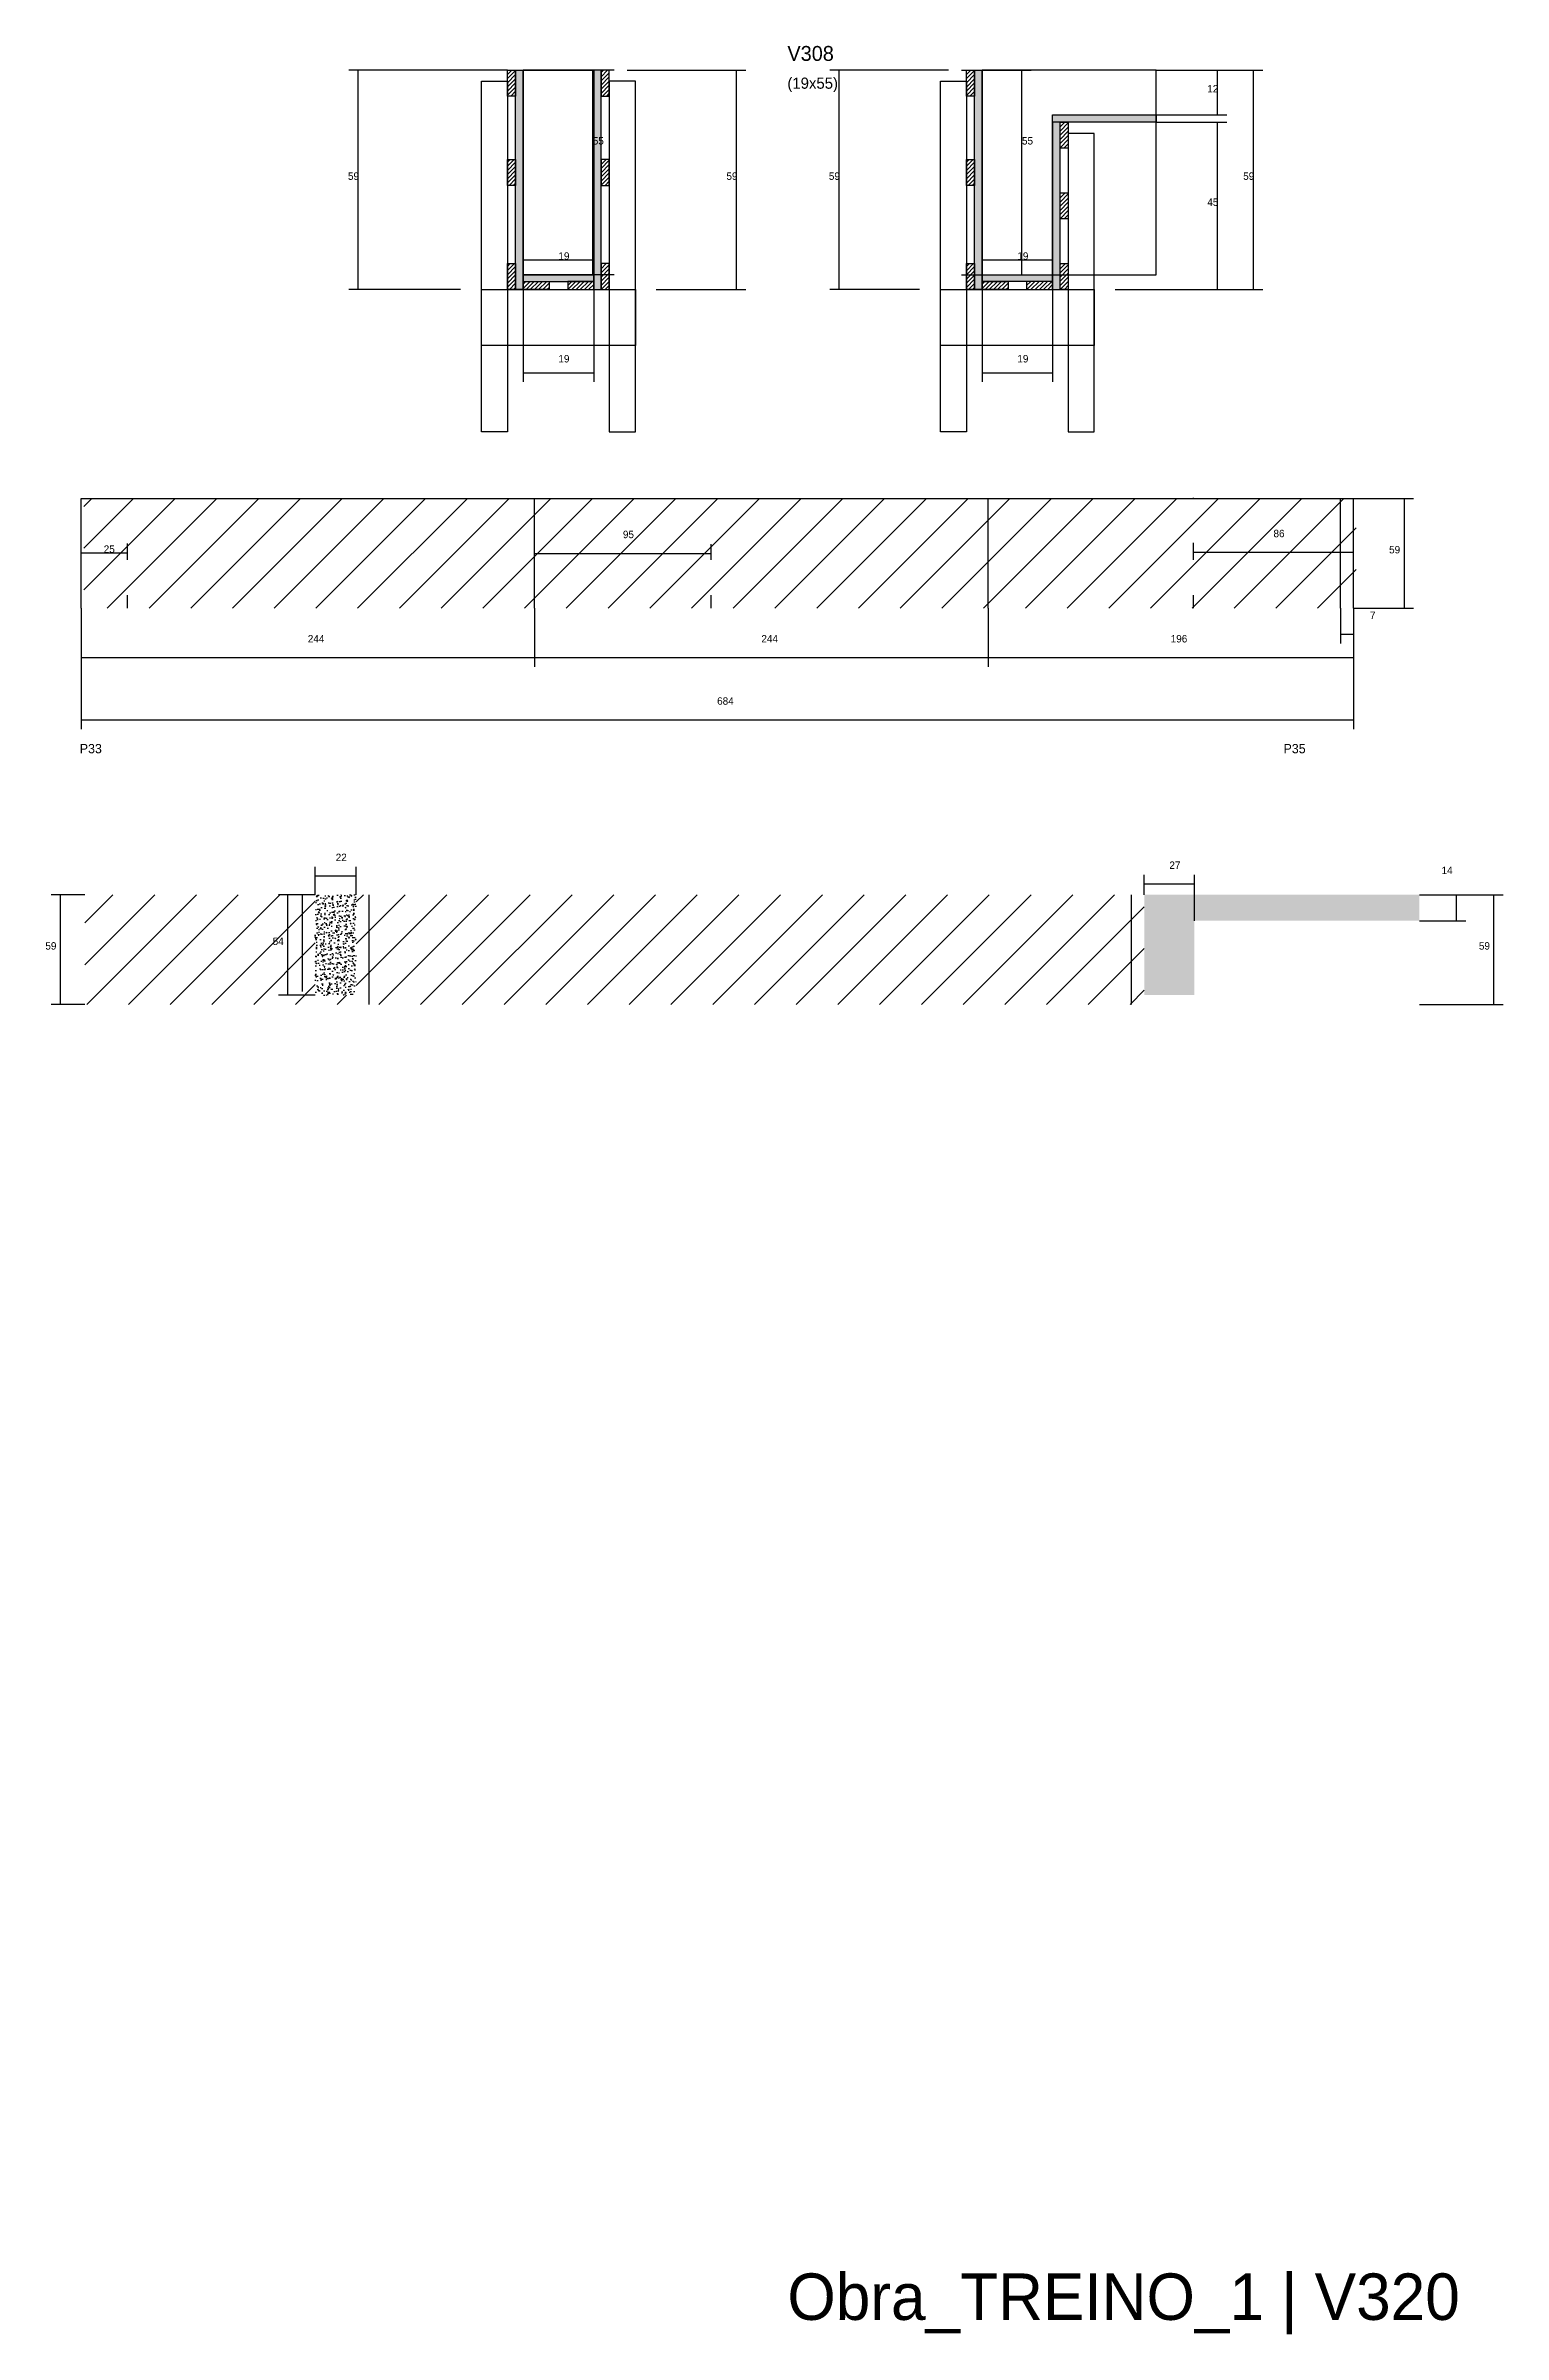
# Model space of a CAD drawing. Header units: metres. Extents: x -2848 to 22762, y -45195 to 1016.
# Drawn here: x 14001 to 14785, y -1218 to 13 of the extents above; entities that cross this region are included whole.
import ezdxf

# ---------------------------------------------------------------- set-up
doc = ezdxf.new("R2010")
doc.units = ezdxf.units.M
for name, color, linetype in [('CONCRETO', 251, 'Continuous'), ('COTA', 4, 'Continuous'), ('Cota Seção (2x)', 4, 'Continuous'), ('Hachura', 253, 'Continuous'), ('LABEL_ID', 3, 'Continuous'), ('Madeira', 126, 'Continuous'), ('NOMENCLATURA', 7, 'Continuous'), ('Painéis', 200, 'Continuous'), ('REAPROVEITAMENTO', 251, 'Continuous'), ('SARR_2.2x7', 40, 'Continuous'), ('SARR_3.5x7', 81, 'Continuous'), ('Texto Seção', 7, 'Continuous')]:
    doc.layers.add(name, color=color, linetype=linetype)

msp = doc.modelspace()

# ---------------------------------------------------------------- texts
at = {"layer": 'COTA'}
for s, p in [('12', (14625.9, -12)), ('59', (14163.6, -59)), ('59', (14367.2, -59)), ('59', (14422.3, -59)), ('59', (14645.2, -59)), ('45', (14625.9, -73)), ('19', (14276.8, -157.2)), ('19', (14523.7, -157.2)), ('25', (14032.2, -259.6)), ('95', (14311.5, -251.7)), ('86', (14661.5, -251.2)), ('59', (14723.7, -259.9)), ('7', (14713.4, -295.2)), ('244', (14142, -307.8)), ('244', (14386, -307.8)), ('196', (14606.2, -307.8)), ('684', (14362.2, -341.3)), ('22', (14157, -425.4)), ('27', (14605.5, -429.6)), ('14', (14751.9, -432.4)), ('54', (14123.1, -470.5)), ('59', (14000.8, -473)), ('59', (14772, -473))]:
    msp.add_text(s, height=4, dxfattribs=at).set_placement(p)
at = {"layer": 'Cota Seção (2x)'}
for s, p in [('55', (14295.3, -40)), ('55', (14526.2, -40)), ('19', (14276.8, -102)), ('19', (14523.7, -102))]:
    msp.add_text(s, height=4, dxfattribs=at).set_placement(p)
at = {"layer": 'LABEL_ID'}
msp.add_text('Obra_TREINO_1 | V320', height=25, dxfattribs=at).set_placement((14400, -1210))
at = {"layer": 'NOMENCLATURA'}
for s, p in [('P33', (14019.3, -367.4)), ('P35', (14666.9, -367.4))]:
    msp.add_text(s, height=5, dxfattribs=at).set_placement(p)
at = {"layer": 'Texto Seção'}
for s, height, p in [('V308', 8, (14400, 5)), ('(19x55)', 6, (14400, -10))]:
    msp.add_text(s, height=height, dxfattribs=at).set_placement(p)

# ---------------------------------------------------------------- hatches: boundary and pattern name
at = {"layer": 'COTA'}
h = msp.add_hatch(dxfattribs=at)
h.set_pattern_fill('AR-CONC', scale=0.03)
h.paths.add_polyline_path([(14168, -497.5), (14168, -443.5), (14168, -443.5), (14146, -443.5), (14146, -443.5), (14146, -497.5), (14146, -497.5), (14168, -497.5)])
h = msp.add_hatch(dxfattribs=at)
h.set_pattern_fill('AR-CONC', scale=0.03)
h.paths.add_polyline_path([(14619, -497.5), (14619, -457.5), (14619, -457.5), (14740, -457.5), (14740, -457.5), (14740, -443.5), (14740, -443.5), (14592, -443.5), (14592, -443.5), (14592, -497.5), (14592, -497.5), (14619, -497.5)])
at = {"layer": 'Hachura'}
h = msp.add_hatch(dxfattribs=at)
h.set_pattern_fill('ANSI31', scale=0.5)
h.paths.add_polyline_path([(14253.8, -14), (14249.4, -14), (14249.4, -14), (14249.4, 0), (14249.4, 0), (14253.8, 0), (14253.8, 0), (14253.8, -14)])
h = msp.add_hatch(color=8, dxfattribs=at)
h.dxf.hatch_style = 1
h.paths.add_polyline_path([(14253.8, 0), (14257.8, 0), (14257.8, 0), (14257.8, -118), (14257.8, -118), (14253.8, -118), (14253.8, -118), (14253.8, 0)])
h = msp.add_hatch(color=8, dxfattribs=at)
h.dxf.hatch_style = 1
h.paths.add_polyline_path([(14299.8, 0), (14295.8, 0), (14295.8, 0), (14295.8, -118), (14295.8, -118), (14299.8, -118), (14299.8, -118), (14299.8, 0)])
h = msp.add_hatch(dxfattribs=at)
h.set_pattern_fill('ANSI31', scale=0.5)
h.paths.add_polyline_path([(14299.8, -14), (14304.2, -14), (14304.2, -14), (14304.2, 0), (14304.2, 0), (14299.8, 0), (14299.8, 0), (14299.8, -14)])
h = msp.add_hatch(dxfattribs=at)
h.set_pattern_fill('ANSI31', scale=0.5)
h.paths.add_polyline_path([(14500.7, -14), (14496.3, -14), (14496.3, -14), (14496.3, 0), (14496.3, 0), (14500.7, 0), (14500.7, 0), (14500.7, -14)])
h = msp.add_hatch(color=8, dxfattribs=at)
h.dxf.hatch_style = 1
h.paths.add_polyline_path([(14500.7, 0), (14504.7, 0), (14504.7, 0), (14504.7, -118), (14504.7, -118), (14500.7, -118), (14500.7, -118), (14500.7, 0)])
h = msp.add_hatch(color=8, dxfattribs=at)
h.dxf.hatch_style = 1
h.paths.add_polyline_path([(14542.7, -28), (14542.7, -24), (14542.7, -24), (14598.3, -24), (14598.3, -24), (14598.3, -28), (14598.3, -28), (14542.7, -28)])
h = msp.add_hatch(color=8, dxfattribs=at)
h.dxf.hatch_style = 1
h.paths.add_polyline_path([(14546.7, -28), (14542.7, -28), (14542.7, -28), (14542.7, -118), (14542.7, -118), (14546.7, -118), (14546.7, -118), (14546.7, -28)])
h = msp.add_hatch(dxfattribs=at)
h.set_pattern_fill('ANSI31', scale=0.5)
h.paths.add_polyline_path([(14551.1, -42), (14546.7, -42), (14546.7, -42), (14546.7, -28), (14546.7, -28), (14551.1, -28), (14551.1, -28), (14551.1, -42)])
h = msp.add_hatch(dxfattribs=at)
h.set_pattern_fill('ANSI31', scale=0.5)
h.paths.add_polyline_path([(14253.8, -62), (14249.4, -62), (14249.4, -62), (14249.4, -48), (14249.4, -48), (14253.8, -48), (14253.8, -48), (14253.8, -62)])
h = msp.add_hatch(dxfattribs=at)
h.set_pattern_fill('ANSI31', scale=0.5)
h.paths.add_polyline_path([(14299.8, -62), (14304.2, -62), (14304.2, -62), (14304.2, -48), (14304.2, -48), (14299.8, -48), (14299.8, -48), (14299.8, -62)])
h = msp.add_hatch(dxfattribs=at)
h.set_pattern_fill('ANSI31', scale=0.5)
h.paths.add_polyline_path([(14500.7, -62), (14496.3, -62), (14496.3, -62), (14496.3, -48), (14496.3, -48), (14500.7, -48), (14500.7, -48), (14500.7, -62)])
h = msp.add_hatch(dxfattribs=at)
h.set_pattern_fill('ANSI31', scale=0.5)
h.paths.add_polyline_path([(14551.1, -80), (14546.7, -80), (14546.7, -80), (14546.7, -66), (14546.7, -66), (14551.1, -66), (14551.1, -66), (14551.1, -80)])
h = msp.add_hatch(dxfattribs=at)
h.set_pattern_fill('ANSI31', scale=0.5)
h.paths.add_polyline_path([(14253.8, -118), (14249.4, -118), (14249.4, -118), (14249.4, -104), (14249.4, -104), (14253.8, -104), (14253.8, -104), (14253.8, -118)])
h = msp.add_hatch(color=8, dxfattribs=at)
h.dxf.hatch_style = 1
h.paths.add_polyline_path([(14295.8, -113.6), (14295.8, -110), (14295.8, -110), (14257.8, -110), (14257.8, -110), (14257.8, -113.6), (14257.8, -113.6), (14295.8, -113.6)])
h = msp.add_hatch(dxfattribs=at)
h.set_pattern_fill('ANSI31', scale=0.5)
h.paths.add_polyline_path([(14299.8, -118), (14304.2, -118), (14304.2, -118), (14304.2, -104), (14304.2, -104), (14299.8, -104), (14299.8, -104), (14299.8, -118)])
h = msp.add_hatch(dxfattribs=at)
h.set_pattern_fill('ANSI31', scale=0.5)
h.paths.add_polyline_path([(14500.7, -118), (14496.3, -118), (14496.3, -118), (14496.3, -104), (14496.3, -104), (14500.7, -104), (14500.7, -104), (14500.7, -118)])
h = msp.add_hatch(color=8, dxfattribs=at)
h.dxf.hatch_style = 1
h.paths.add_polyline_path([(14504.7, -113.6), (14504.7, -110), (14504.7, -110), (14542.7, -110), (14542.7, -110), (14542.7, -113.6), (14542.7, -113.6), (14504.7, -113.6)])
h = msp.add_hatch(dxfattribs=at)
h.set_pattern_fill('ANSI31', scale=0.5)
h.paths.add_polyline_path([(14551.1, -118), (14546.7, -118), (14546.7, -118), (14546.7, -104), (14546.7, -104), (14551.1, -104), (14551.1, -104), (14551.1, -118)])
h = msp.add_hatch(dxfattribs=at)
h.set_pattern_fill('ANSI31', scale=0.5)
h.paths.add_polyline_path([(14257.8, -118), (14257.8, -113.6), (14257.8, -113.6), (14271.8, -113.6), (14271.8, -113.6), (14271.8, -118), (14271.8, -118), (14257.8, -118)])
h = msp.add_hatch(dxfattribs=at)
h.set_pattern_fill('ANSI31', scale=0.5)
h.paths.add_polyline_path([(14295.8, -118), (14295.8, -113.6), (14295.8, -113.6), (14281.8, -113.6), (14281.8, -113.6), (14281.8, -118), (14281.8, -118), (14295.8, -118)])
h = msp.add_hatch(dxfattribs=at)
h.set_pattern_fill('ANSI31', scale=0.5)
h.paths.add_polyline_path([(14504.7, -118), (14504.7, -113.6), (14504.7, -113.6), (14518.7, -113.6), (14518.7, -113.6), (14518.7, -118), (14518.7, -118), (14504.7, -118)])
h = msp.add_hatch(dxfattribs=at)
h.set_pattern_fill('ANSI31', scale=0.5)
h.paths.add_polyline_path([(14542.7, -118), (14542.7, -113.6), (14542.7, -113.6), (14528.7, -113.6), (14528.7, -113.6), (14528.7, -118), (14528.7, -118), (14542.7, -118)])
at = {"layer": 'REAPROVEITAMENTO'}
h = msp.add_hatch(dxfattribs=at)
h.set_pattern_fill('ANSI31', scale=5)
h.paths.add_polyline_path([(14706, -289.4), (14706, -230.4), (14706, -230.4), (14021.5, -230.4), (14021.5, -230.4), (14021.5, -289.4), (14021.5, -289.4), (14706, -289.4)])
h = msp.add_hatch(dxfattribs=at)
h.set_pattern_fill('ANSI31', scale=5)
h.paths.add_polyline_path([(14146, -497.5), (14146, -443.5), (14146, -443.5), (14022, -443.5), (14022, -443.5), (14022, -502.5), (14022, -502.5), (14168, -502.5), (14168, -502.5), (14168, -497.5), (14168, -497.5), (14146, -497.5)])
h = msp.add_hatch(dxfattribs=at)
h.set_pattern_fill('ANSI31', scale=5)
h.paths.add_polyline_path([(14412, -502.5), (14412, -443.5), (14412, -443.5), (14168, -443.5), (14168, -443.5), (14168, -502.5), (14168, -502.5), (14412, -502.5)])
h = msp.add_hatch(dxfattribs=at)
h.set_pattern_fill('ANSI31', scale=5)
h.paths.add_polyline_path([(14592, -502.5), (14592, -443.5), (14592, -443.5), (14412, -443.5), (14412, -443.5), (14412, -502.5), (14412, -502.5), (14592, -502.5)])

# ---------------------------------------------------------------- linework, layer by layer
at = {"layer": 'CONCRETO'}
for points in [[(14257.8, 0), (14257.8, 0), (14295.8, 0), (14295.8, -28), (14295.8, -28), (14295.8, -110), (14257.8, -110), (14257.8, 0)], [(14257.8, -110), (14295.8, -110), (14295.8, 0), (14257.8, 0)], [(14598.3, -24), (14598.3, 0), (14504.7, 0), (14504.7, -28), (14504.7, -28), (14504.7, -110), (14542.7, -110), (14542.7, -24)], [(14504.7, -110), (14598.3, -110), (14598.3, 0), (14504.7, 0)]]:
    msp.add_lwpolyline(points, close=True, dxfattribs=at)
at = {"layer": 'COTA'}
for p, q in [((14249.4, 0), (14164.1, 0)), ((14169.1, -118), (14169.1, 0)), ((14313.8, 0), (14377.7, 0)), ((14372.7, -118), (14372.7, 0)), ((14486.7, 0), (14422.8, 0)), ((14427.8, -118), (14427.8, 0)), ((14598.3, 0), (14655.7, 0)), ((14598.3, 0), (14636.4, 0)), ((14631.4, -24), (14631.4, 0)), ((14650.7, -118), (14650.7, 0)), ((14598.3, -24), (14636.4, -24)), ((14598.3, -28), (14636.4, -28)), ((14631.4, -118), (14631.4, -28)), ((14224.2, -118), (14164.1, -118)), ((14257.8, -118), (14257.8, -167.7)), ((14295.8, -118), (14295.8, -167.7)), ((14329.4, -118), (14377.7, -118)), ((14471.1, -118), (14422.8, -118)), ((14504.7, -118), (14504.7, -167.7)), ((14542.7, -118), (14542.7, -167.7)), ((14576.3, -118), (14655.7, -118)), ((14576.3, -118), (14636.4, -118)), ((14257.8, -162.7), (14295.8, -162.7)), ((14504.7, -162.7), (14542.7, -162.7)), ((14704.5, -230.4), (14736.9, -230.4)), ((14731.9, -289.4), (14731.9, -230.4)), ((14020, -259.9), (14020, -254.6)), ((14045, -259.9), (14045, -254.6)), ((14264, -259.9), (14264, -254.9)), ((14359, -259.9), (14359, -254.9)), ((14618.5, -259.9), (14618.5, -254.3)), ((14704.5, -259.9), (14704.5, -254.3)), ((14020, -259.6), (14045, -259.6)), ((14264, -259.9), (14359, -259.9)), ((14618.5, -259.3), (14704.5, -259.3)), ((14020, -289.4), (14020, -354.5)), ((14020, -289.4), (14020, -320.9)), ((14264, -289.4), (14264, -320.9)), ((14264, -289.4), (14264, -320.9)), ((14508, -289.4), (14508, -320.9)), ((14508, -289.4), (14508, -320.9)), ((14697.5, -289.4), (14697.5, -308.3)), ((14704.5, -289.4), (14704.5, -320.9)), ((14704.5, -289.4), (14704.5, -354.5)), ((14704.5, -289.4), (14736.9, -289.4)), ((14704.5, -289.4), (14704.5, -308.3)), ((14697.5, -303.3), (14704.5, -303.3)), ((14020, -315.9), (14264, -315.9)), ((14264, -315.9), (14508, -315.9)), ((14508, -315.9), (14704.5, -315.9)), ((14020, -349.5), (14704.5, -349.5)), ((14146, -443.5), (14146, -428.4)), ((14168, -443.5), (14168, -428.4)), ((14146, -433.4), (14168, -433.4)), ((14592, -443.5), (14592, -432.7)), ((14592, -437.7), (14619, -437.7)), ((14619, -457.5), (14619, -432.7)), ((14022, -443.5), (14004, -443.5)), ((14009, -502.5), (14009, -443.5)), ((14146, -443.5), (14126.2, -443.5)), ((14131.2, -497.5), (14131.2, -443.5)), ((14740, -443.5), (14765, -443.5)), ((14740, -443.5), (14785.1, -443.5)), ((14760, -457.5), (14760, -443.5)), ((14780.1, -502.5), (14780.1, -443.5)), ((14740, -457.5), (14765, -457.5)), ((14022, -502.5), (14004, -502.5)), ((14146, -497.5), (14126.2, -497.5)), ((14740, -502.5), (14785.1, -502.5))]:
    msp.add_line(p, q, dxfattribs=at)
at = {"layer": 'Cota Seção (2x)'}
for p, q in [((14306.8, 0), (14290.3, 0)), ((14295.3, -110), (14295.3, 0)), ((14493.7, 0), (14531.2, 0)), ((14526.2, -110), (14526.2, 0)), ((14257.8, -118), (14257.8, -97)), ((14295.8, -118), (14295.8, -97)), ((14504.7, -118), (14504.7, -97)), ((14542.7, -118), (14542.7, -97)), ((14257.8, -102), (14295.8, -102)), ((14306.8, -110), (14290.3, -110)), ((14493.7, -110), (14531.2, -110)), ((14504.7, -102), (14542.7, -102))]:
    msp.add_line(p, q, dxfattribs=at)
at = {"layer": 'Madeira'}
for points in [[(14253.8, -14), (14249.4, -14), (14249.4, 0), (14253.8, 0)], [(14299.8, -14), (14304.2, -14), (14304.2, 0), (14299.8, 0)], [(14500.7, -14), (14496.3, -14), (14496.3, 0), (14500.7, 0)], [(14551.1, -42), (14546.7, -42), (14546.7, -28), (14551.1, -28)], [(14253.8, -62), (14249.4, -62), (14249.4, -48), (14253.8, -48)], [(14299.8, -62), (14304.2, -62), (14304.2, -48), (14299.8, -48)], [(14500.7, -62), (14496.3, -62), (14496.3, -48), (14500.7, -48)], [(14551.1, -80), (14546.7, -80), (14546.7, -66), (14551.1, -66)], [(14253.8, -118), (14249.4, -118), (14249.4, -104), (14253.8, -104)], [(14299.8, -118), (14304.2, -118), (14304.2, -104), (14299.8, -104)], [(14500.7, -118), (14496.3, -118), (14496.3, -104), (14500.7, -104)], [(14551.1, -118), (14546.7, -118), (14546.7, -104), (14551.1, -104)], [(14257.8, -118), (14257.8, -113.6), (14271.8, -113.6), (14271.8, -118)], [(14295.8, -118), (14295.8, -113.6), (14281.8, -113.6), (14281.8, -118)], [(14504.7, -118), (14504.7, -113.6), (14518.7, -113.6), (14518.7, -118)], [(14542.7, -118), (14542.7, -113.6), (14528.7, -113.6), (14528.7, -118)]]:
    msp.add_lwpolyline(points, close=True, dxfattribs=at)
at = {"layer": 'Painéis'}
for p, q in [((14257.8, -118), (14257.8, 0)), ((14295.8, -118), (14295.8, 0)), ((14504.7, -118), (14504.7, 0)), ((14542.7, -24), (14598.3, -24)), ((14542.7, -28), (14542.7, -24)), ((14598.3, -28), (14598.3, -24)), ((14542.7, -118), (14542.7, -28)), ((14257.8, -110), (14295.8, -110)), ((14257.8, -113.6), (14257.8, -110)), ((14295.8, -113.6), (14295.8, -110)), ((14504.7, -110), (14542.7, -110)), ((14504.7, -113.6), (14504.7, -110)), ((14542.7, -113.6), (14542.7, -110)), ((14020, -230.4), (14704.5, -230.4)), ((14020, -289.4), (14020, -230.4)), ((14264, -289.4), (14264, -230.4)), ((14508, -289.4), (14508, -230.4)), ((14704.5, -289.4), (14704.5, -230.4))]:
    msp.add_line(p, q, dxfattribs=at)
for points in [[(14253.8, 0), (14257.8, 0), (14257.8, -118), (14253.8, -118)], [(14299.8, 0), (14295.8, 0), (14295.8, -118), (14299.8, -118)], [(14500.7, 0), (14504.7, 0), (14504.7, -118), (14500.7, -118)], [(14542.7, -28), (14542.7, -24), (14598.3, -24), (14598.3, -28)], [(14546.7, -28), (14542.7, -28), (14542.7, -118), (14546.7, -118)], [(14295.8, -113.6), (14295.8, -110), (14257.8, -110), (14257.8, -113.6)], [(14504.7, -113.6), (14504.7, -110), (14542.7, -110), (14542.7, -113.6)]]:
    msp.add_lwpolyline(points, close=True, dxfattribs=at)
at = {"layer": 'SARR_2.2x7'}
for p, q in [((14618.5, -230.4), (14618.5, -230)), ((14697.5, -289.4), (14697.5, -230.4)), ((14045, -263.4), (14045, -256.4)), ((14359, -263.4), (14359, -256.4)), ((14618.5, -263.4), (14618.5, -256.4)), ((14045, -289.4), (14045, -282.4)), ((14359, -289.4), (14359, -282.4)), ((14618.5, -289.4), (14618.5, -282.4)), ((14139.1, -495.5), (14139.1, -443.5)), ((14175, -502.5), (14175, -443.5)), ((14585.1, -502.5), (14585.1, -443.5))]:
    msp.add_line(p, q, dxfattribs=at)
at = {"layer": 'SARR_3.5x7'}
for points in [[(14235.4, -6), (14249.4, -6), (14249.4, -194.5), (14235.4, -194.5)], [(14318.2, -6), (14304.2, -6), (14304.2, -194.5), (14318.2, -194.5)], [(14482.3, -6), (14496.3, -6), (14496.3, -194.5), (14482.3, -194.5)], [(14565.1, -34), (14551.1, -34), (14551.1, -194.5), (14565.1, -194.5)], [(14235.4, -118), (14318.2, -118), (14318.2, -148.1), (14235.4, -148.1)], [(14482.3, -118), (14565.1, -118), (14565.1, -148.1), (14482.3, -148.1)]]:
    msp.add_lwpolyline(points, close=True, dxfattribs=at)

msp.set_redraw_order([(e.dxf.handle, doc.entitydb.next_handle()) for e in msp.query("TEXT MTEXT ATTDEF DIMENSION ARC_DIMENSION")])  # texts and dimensions are drawn at this point

doc.saveas('drawing.dxf')
